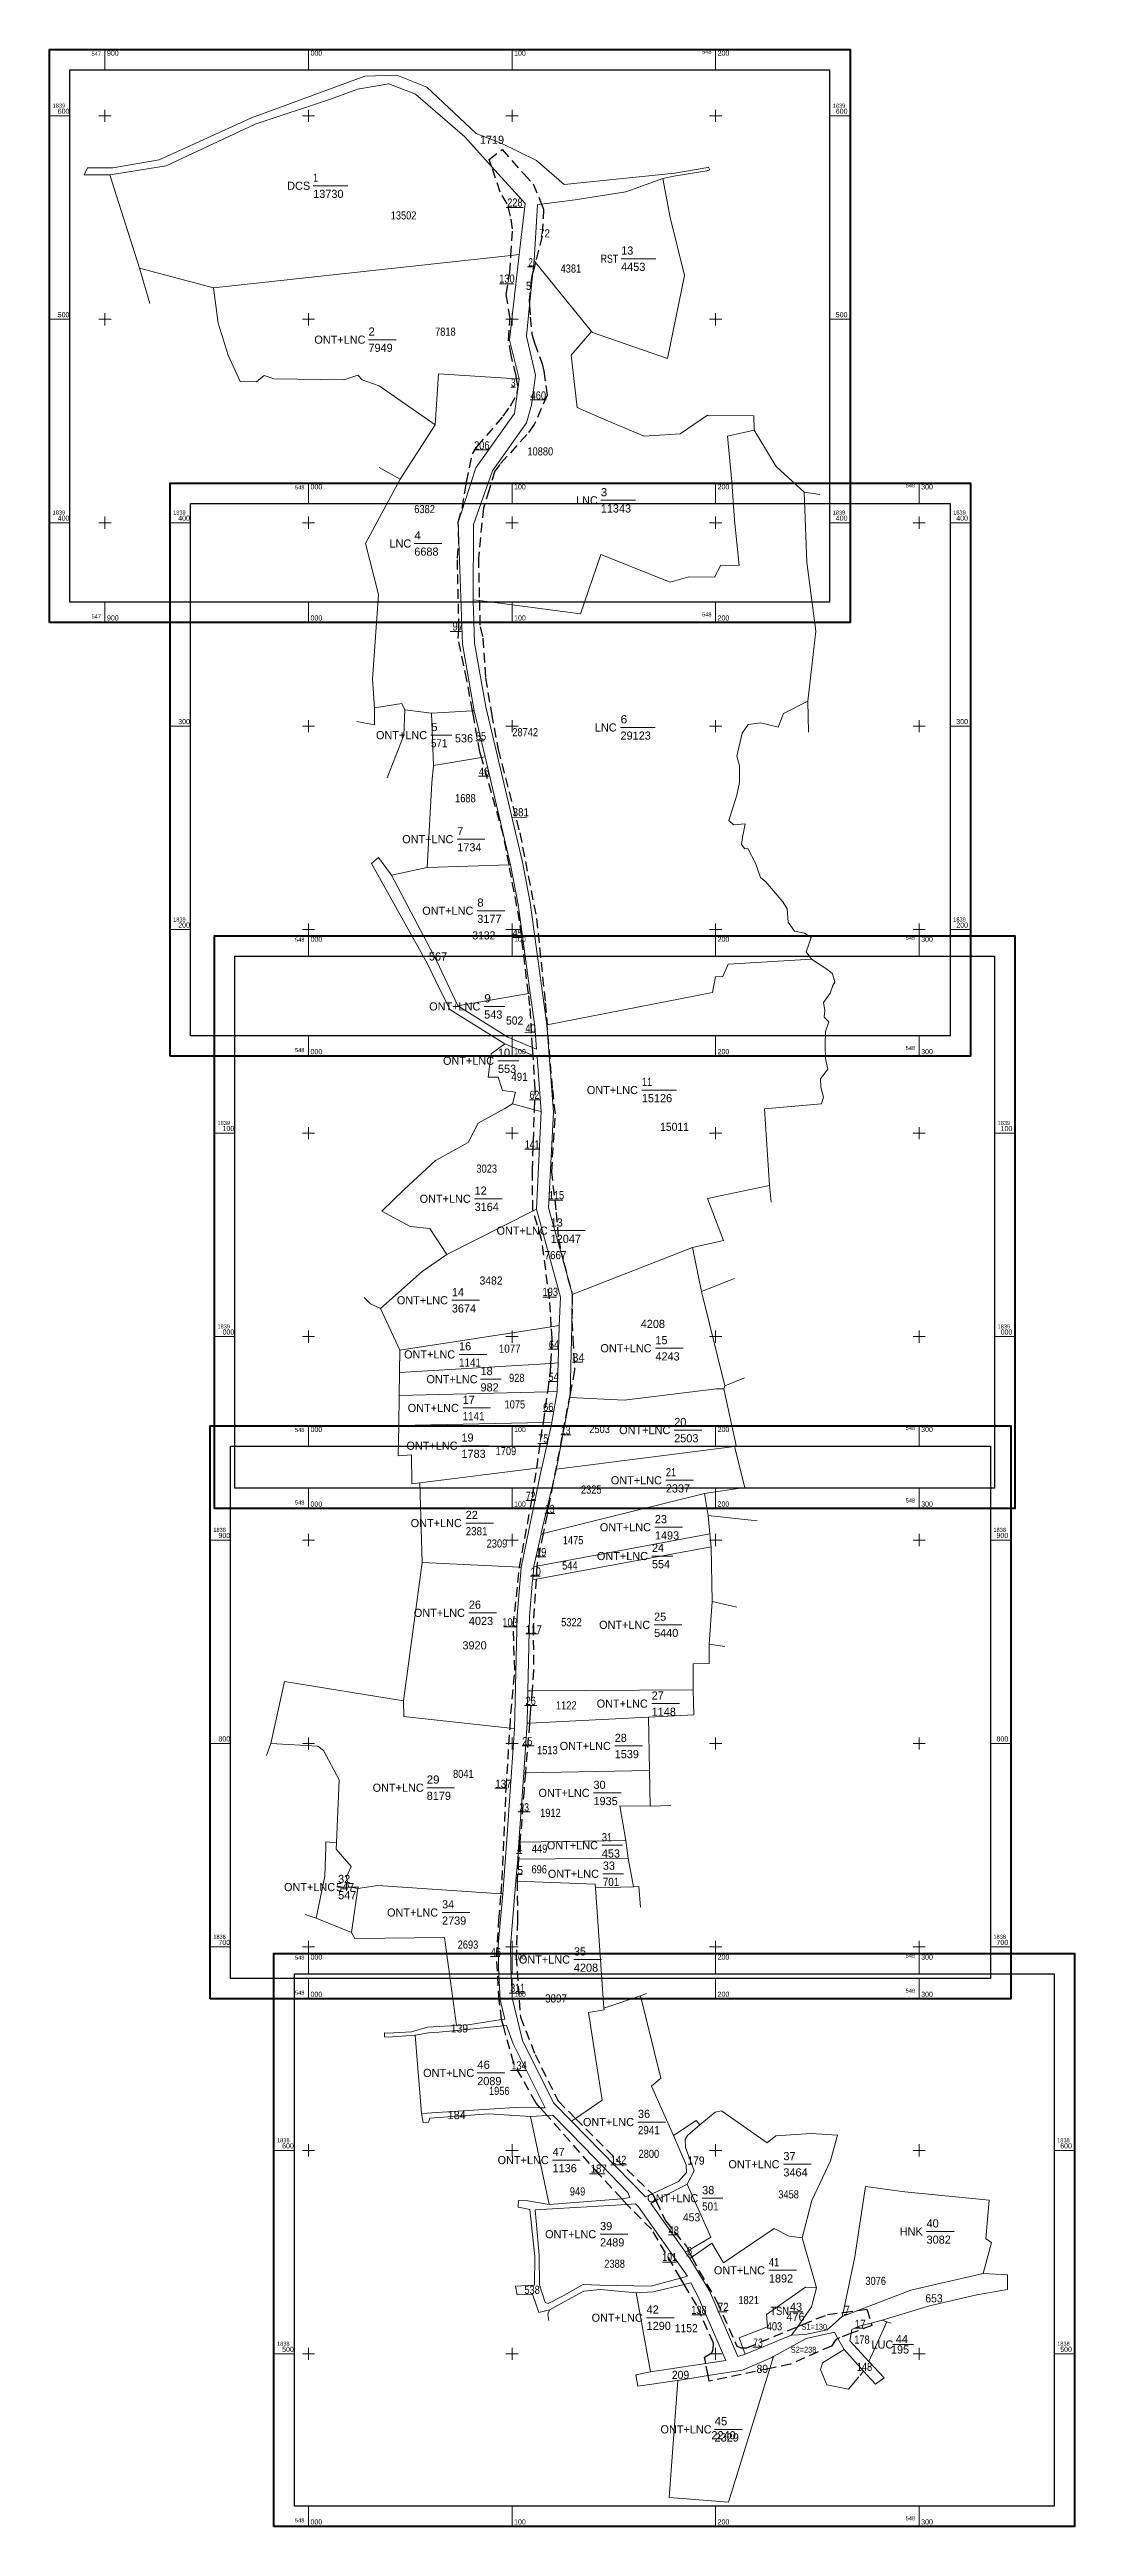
# Model space of a CAD drawing. Header units: metres. Extents: x 546939 to 549513, y 1838415 to 1840193.
# Drawn here: x 547873 to 548376, y 1838415 to 1839633 of the extents above; entities that cross this region are included whole.
import ezdxf
from ezdxf.enums import TextEntityAlignment as Align

# ---------------------------------------------------------------- set-up
doc = ezdxf.new("R2010")
doc.units = ezdxf.units.M
doc.header["$LTSCALE"] = 1.6
doc.linetypes.add('MEDIUM_DASHED', pattern=[4.5, 3, -1.5])
for name, color, linetype, lineweight in [('10', 7, 'Continuous', 13), ('13', 7, 'Continuous', 13), ('25', 7, 'Continuous', 13), ('26', 7, 'Continuous', 13), ('27', 7, 'Continuous', 13), ('28', 7, 'Continuous', 13), ('29', 7, 'Continuous', 13), ('8', 7, 'Continuous', 13)]:
    doc.layers.add(name, color=color, linetype=linetype, lineweight=lineweight)
doc.layers.add('19', color=7, linetype='Continuous')

msp = doc.modelspace()

# ---------------------------------------------------------------- texts
at = {"layer": '10'}
for p in [(547921.97, 1839507.72), (547921.97, 1839507.72), (548034.76, 1839427.2), (548034.76, 1839427.2), (548251.23, 1839413.8), (548251.23, 1839413.8), (548023.81, 1839302.28), (548023.81, 1839302.28), (548245.65, 1839297.05), (548245.65, 1839297.05), (548038.68, 1839274.54), (548038.68, 1839274.54), (548227.23, 1839066.12), (548227.23, 1839066.12), (548209.26, 1839028.62), (548209.26, 1839028.62), (548027.39, 1839019.17), (548027.39, 1839019.17), (548214.15, 1838979.74), (548214.15, 1838979.74), (548220.35, 1838909.5), (548220.35, 1838909.5), (548210.48, 1838866.96), (548210.48, 1838866.96), (548204.52, 1838847.69), (548204.52, 1838847.69), (547979.39, 1838794.17), (547979.39, 1838794.17), (548178.06, 1838769.55), (548178.06, 1838769.55), (547998.31, 1838716.01), (547998.31, 1838716.01), (548163.19, 1838719.51), (548163.19, 1838719.51), (548166.03, 1838677.12), (548166.03, 1838677.12), (548102.68, 1838572.16), (548102.68, 1838572.16), (548118.05, 1838516.38), (548118.05, 1838516.38), (548286.24, 1838515.16), (548286.24, 1838515.16), (548270.33, 1838488.64), (548270.33, 1838488.64), (548271.03, 1838489.45), (548271.03, 1838489.45)]:
    msp.add_text('D', height=0.01, dxfattribs=at).set_placement(p, align=Align.CENTER)
at = {"layer": '13'}
for s, p in [('DCS', (548000.84, 1839563.62)), ('ONT+LNC', (548027.99, 1839487.97)), ('LNC', (548142.12, 1839409.01)), ('LNC', (548050.5, 1839387.79)), ('ONT+LNC', (548058.27, 1839293.62)), ('LNC', (548151.4, 1839297.39)), ('ONT+LNC', (548071.17, 1839242.48)), ('ONT+LNC', (548081, 1839207.3)), ('ONT+LNC', (548084.42, 1839160.28)), ('ONT+LNC', (548091.18, 1839133.57)), ('ONT+LNC', (548161.87, 1839119.18)), ('ONT+LNC', (548079.71, 1839065.74)), ('ONT+LNC', (548117.51, 1839050.06)), ('ONT+LNC', (548068.52, 1839015.84)), ('ONT+LNC', (548072.06, 1838989.24)), ('ONT+LNC', (548168.54, 1838992.26)), ('ONT+LNC', (548083.05, 1838977.05)), ('ONT+LNC', (548073.85, 1838962.91)), ('ONT+LNC', (548177.76, 1838952.03)), ('ONT+LNC', (548073.23, 1838944.38)), ('ONT+LNC', (548173.65, 1838927.37)), ('ONT+LNC', (548075.32, 1838906.34)), ('ONT+LNC', (548168.26, 1838904.28)), ('ONT+LNC', (548166.82, 1838890.14)), ('ONT+LNC', (548076.87, 1838862.23)), ('ONT+LNC', (548167.87, 1838856.32)), ('ONT+LNC', (548166.69, 1838817.6)), ('ONT+LNC', (548148.53, 1838796.79)), ('ONT+LNC', (548056.62, 1838776.28)), ('ONT+LNC', (548138.11, 1838773.71)), ('ONT+LNC', (548142.22, 1838747.95)), ('ONT+LNC', (548142.71, 1838733.98)), ('ONT+LNC', (548013.09, 1838727.44)), ('ONT+LNC', (548063.7, 1838714.95)), ('ONT+LNC', (548128.48, 1838691.82)), ('ONT+LNC', (548081.43, 1838636.08)), ('ONT+LNC', (548159.95, 1838611.95)), ('ONT+LNC', (548118.02, 1838593.27)), ('ONT+LNC', (548231.41, 1838591.21)), ('ONT+LNC', (548191.49, 1838574.49)), ('ONT+LNC', (548141.36, 1838556.81)), ('HNK', (548301.75, 1838558.15)), ('ONT+LNC', (548224.29, 1838539.07)), ('ONT+LNC', (548164.21, 1838515.79)), ('LUC', (548287.33, 1838502.64)), ('ONT+LNC', (548198.05, 1838460.91))]:
    msp.add_text(s, height=4, dxfattribs=at).set_placement(p, align=Align.RIGHT)
for s, width, p in [('1', 0.8, (548002.31, 1839567.62)), ('2', 1.05, (548029.46, 1839491.97)), ('3', 1.05, (548143.59, 1839413.01)), ('4', 1.1, (548051.97, 1839391.79)), ('571', 0.9, (548060.18, 1839289.62)), ('5', 1.1, (548060.18, 1839297.62)), ('6', 1.1, (548153.31, 1839301.39)), ('8', 1.05, (548082.91, 1839211.3)), ('9', 1.1, (548086.33, 1839164.28)), ('11', 0.85, (548163.78, 1839123.18)), ('1141', 0.9, (548073.97, 1838985.24)), ('1141', 0.9, (548075.76, 1838958.91)), ('21', 0.85, (548175.56, 1838931.37)), ('2381', 0.9, (548077.23, 1838902.34)), ('29', 1.05, (548058.09, 1838780.28)), ('31', 0.85, (548144.13, 1838751.95)), ('701', 0.9, (548144.62, 1838729.98)), ('46', 1.05, (548082.9, 1838640.08)), ('2941', 0.9, (548161.86, 1838607.95)), ('501', 0.9, (548193.4, 1838570.49)), ('41', 0.85, (548226.2, 1838543.07)), ('45', 1.05, (548199.52, 1838464.91))]:
    msp.add_text(s, height=4, dxfattribs=dict(at, width=width)).set_placement(p)
for s, p in [('13730', (548002.31, 1839559.62)), ('4453', (548153.6, 1839523.78)), ('13', (548153.6, 1839531.78)), ('7949', (548029.46, 1839483.97)), ('11343', (548143.59, 1839405.01)), ('6688', (548051.97, 1839383.79)), ('29123', (548153.31, 1839293.39)), ('7', (548073.08, 1839246.48)), ('1734', (548073.08, 1839238.48)), ('3177', (548082.91, 1839203.3)), ('543', (548086.33, 1839156.28)), ('10', (548093.09, 1839137.57)), ('553', (548093.09, 1839129.57)), ('15126', (548163.78, 1839115.18)), ('3164', (548081.62, 1839061.74)), ('12', (548081.62, 1839069.74)), ('13', (548118.98, 1839054.06)), ('12047', (548118.98, 1839046.06)), ('3674', (548070.43, 1839011.84)), ('14', (548070.43, 1839019.84)), ('16', (548073.97, 1838993.24)), ('4243', (548170.45, 1838988.26)), ('15', (548170.45, 1838996.26)), ('982', (548084.52, 1838973.05)), ('18', (548084.52, 1838981.05)), ('17', (548075.76, 1838966.91)), ('20', (548179.67, 1838956.03)), ('19', (548075.14, 1838948.38)), ('1783', (548075.14, 1838940.38)), ('2503', (548179.67, 1838948.03)), ('2337', (548175.56, 1838923.37)), ('22', (548077.23, 1838910.34)), ('23', (548170.17, 1838908.28)), ('1493', (548170.17, 1838900.28)), ('24', (548168.73, 1838894.14)), ('554', (548168.73, 1838886.14)), ('26', (548078.78, 1838866.23)), ('4023', (548078.78, 1838858.23)), ('5440', (548169.78, 1838852.32)), ('25', (548169.78, 1838860.32)), ('27', (548168.6, 1838821.6)), ('1148', (548168.6, 1838813.6)), ('28', (548150.44, 1838800.79)), ('1539', (548150.44, 1838792.79)), ('8179', (548058.09, 1838772.28)), ('30', (548140.02, 1838777.71)), ('1935', (548140.02, 1838769.71)), ('453', (548144.13, 1838743.95)), ('32', (548014.56, 1838731.44)), ('33', (548144.62, 1838737.98)), ('547', (548014.56, 1838723.44)), ('34', (548065.61, 1838718.95)), ('2739', (548065.61, 1838710.95)), ('35', (548130.39, 1838695.82)), ('4208', (548130.39, 1838687.82)), ('2089', (548082.9, 1838632.08)), ('36', (548161.86, 1838615.95)), ('47', (548119.93, 1838597.27)), ('1136', (548119.93, 1838589.27)), ('37', (548233.32, 1838595.21)), ('3464', (548233.32, 1838587.21)), ('38', (548193.4, 1838578.49)), ('39', (548143.27, 1838560.81)), ('40', (548303.66, 1838562.15)), ('2489', (548143.27, 1838552.81)), ('3082', (548303.66, 1838554.15)), ('1892', (548226.2, 1838535.07)), ('42', (548166.12, 1838519.79)), ('1290', (548166.12, 1838511.79)), ('476', (548234.81, 1838516.22)), ('43', (548236.56, 1838521.17)), ('195', (548286.15, 1838500.17)), ('44', (548288.55, 1838505.33)), ('2329', (548199.52, 1838456.91))]:
    msp.add_text(s, height=4, dxfattribs=at).set_placement(p)
for s, width, p in [('RST', 0.8, (548152.13, 1839527.78)), ('TSN', 0.85, (548236.04, 1838519.13))]:
    msp.add_text(s, height=4, dxfattribs=dict(at, width=width)).set_placement(p, align=Align.RIGHT)
at = {"layer": '19'}
for s, p in [('1719', (548084.18, 1839586.23)), ('536', (548071.92, 1839292.03)), ('567', (548059.16, 1839184.82)), ('4208', (548163.25, 1839004.23)), ('34', (548129.65, 1838987.75)), ('3920', (548075.63, 1838846.25)), ('547', (548013.56, 1838727.44)), ('184', (548068.34, 1838615.39)), ('2240', (548197.96, 1838458.03))]:
    msp.add_text(s, height=4, dxfattribs=at).set_placement(p)
for s, height, width, p in [('13502', 4, 0.85, (548040.39, 1839549.05)), ('228', 4, 0.85, (548097.6, 1839555.39)), ('72', 4, 0.9, (548113.25, 1839540.23)), ('2', 4, 0.75, (548108.01, 1839526.03)), ('4381', 4, 0.85, (548123.85, 1839522.93)), ('130', 4, 0.85, (548093.69, 1839517.99)), ('5', 4, 0.85, (548106.88, 1839514.41)), ('7818', 4, 0.85, (548062.18, 1839491.91)), ('3', 4, 0.75, (548099.53, 1839466.91)), ('460', 4, 0.85, (548109.12, 1839460.57)), ('206', 4, 0.85, (548081.35, 1839436.01)), ('10880', 4, 0.85, (548107.56, 1839433.07)), ('6382', 4, 0.85, (548051.97, 1839404.7)), ('97', 4, 0.9, (548070.69, 1839347.08)), ('35', 4, 0.85, (548082.22, 1839293.18)), ('28742', 4, 0.85, (548100.12, 1839295.06)), ('46', 4, 0.85, (548083.71, 1839275.68)), ('1688', 4, 0.85, (548072.03, 1839262.62)), ('381', 4, 0.9, (548100.28, 1839255.69)), ('3132', 4, 0.95, (548080.48, 1839195.18)), ('45', 4, 0.85, (548100.27, 1839196.31)), ('502', 4, 0.95, (548097.04, 1839153.33)), ('40', 4, 0.85, (548106.53, 1839149.48)), ('491', 4, 0.9, (548099.64, 1839125.69)), ('62', 4, 0.8, (548108.62, 1839116.81)), ('15011', 4, 0.95, (548172.75, 1839101.1)), ('141', 4, 0.8, (548106.34, 1839092.45)), ('3023', 4, 0.85, (548082.5, 1839080.56)), ('115', 4, 0.85, (548118.01, 1839067.5)), ('7667', 4, 0.9, (548116, 1839038.04)), ('3482', 4, 0.95, (548084.04, 1839025.54)), ('193', 4, 0.85, (548115.01, 1839020.02)), ('1077', 4, 0.9, (548093.5, 1838992.06)), ('64', 4, 0.85, (548118.08, 1838994.1)), ('928', 4, 0.85, (548098.53, 1838977.72)), ('54', 4, 0.85, (548117.9, 1838978.23)), ('1075', 4, 0.85, (548096.32, 1838964.67)), ('66', 4, 0.85, (548115.3, 1838963.41)), ('13', 4, 0.8, (548123.93, 1838951.94)), ('2503', 4, 0.85, (548137.96, 1838952.55)), ('1709', 4, 0.85, (548091.95, 1838941.73)), ('75', 4, 0.85, (548112.8, 1838947.95)), ('72', 4, 0.8, (548106.78, 1838919.73)), ('13', 4, 0.8, (548116.14, 1838913.29)), ('2325', 4, 0.85, (548133.87, 1838922.81)), ('2309', 4, 0.85, (548087.53, 1838896.31)), ('19', 4, 0.85, (548111.79, 1838892.08)), ('1475', 4, 0.85, (548124.94, 1838897.91)), ('10', 4, 0.85, (548109.12, 1838882.54)), ('544', 4, 0.85, (548124.6, 1838885.49)), ('103', 4, 0.85, (548095.24, 1838857.55)), ('117', 4, 0.9, (548106.64, 1838854.06)), ('5322', 4, 0.85, (548124.15, 1838857.62)), ('26', 4, 0.85, (548106.63, 1838818.98)), ('1122', 4, 0.85, (548121.6, 1838816.76)), ('25', 4, 0.85, (548104.98, 1838799.11)), ('1513', 4, 0.85, (548112.3, 1838794.73)), ('8041', 4, 0.85, (548071.01, 1838783.06)), ('137', 4, 0.9, (548091.74, 1838778.19)), ('23', 4, 0.8, (548103.57, 1838766.66)), ('1912', 4, 0.85, (548113.81, 1838763.92)), ('4', 4, 0.85, (548102.46, 1838746.18)), ('449', 4, 0.85, (548109.74, 1838746.32)), ('5', 4, 0.95, (548102.59, 1838735.78)), ('696', 4, 0.85, (548109.56, 1838736.16)), ('2693', 4, 0.85, (548073.3, 1838699.18)), ('46', 4, 0.85, (548089.54, 1838695.51)), ('311', 4, 0.8, (548099.17, 1838677.89)), ('3897', 4, 0.9, (548116.26, 1838672.71)), ('139', 4, 0.95, (548069.92, 1838657.99)), ('134', 4, 0.85, (548099.61, 1838639.79)), ('1956', 4, 0.85, (548088.66, 1838627.26)), ('2800', 4, 0.85, (548162.16, 1838596.35)), ('187', 4, 0.9, (548138.55, 1838589.08)), ('142', 4, 0.85, (548148.53, 1838593.39)), ('179', 4, 0.95, (548186.14, 1838593.04)), ('949', 4, 0.85, (548128.39, 1838577.86)), ('3458', 4, 0.85, (548230.8, 1838576.41)), ('453', 4, 0.95, (548183.96, 1838565.14)), ('48', 4, 0.85, (548176.9, 1838558.7)), ('6', 4, 0.85, (548185.97, 1838548.58)), ('2388', 4, 0.85, (548145.34, 1838542.32)), ('101', 4, 0.8, (548173.81, 1838545.63)), ('538', 4, 0.85, (548106.07, 1838529.48)), ('1821', 4, 0.85, (548211.2, 1838524.46)), ('3076', 4, 0.85, (548273.6, 1838533.86)), ('653', 4, 0.95, (548303.08, 1838525.31)), ('1152', 4, 0.95, (548179.93, 1838510.62)), ('138', 4, 0.85, (548188.01, 1838519.59)), ('72', 4, 0.9, (548201.12, 1838521.1)), ('403', 4, 0.85, (548225.13, 1838511.57)), ('S1=130', 2.916, 0.85, (548242.25, 1838511.86)), ('7', 4, 0.9, (548263.33, 1838519.63)), ('17', 4, 0.9, (548268.41, 1838512.79)), ('73', 4, 0.8, (548218.43, 1838503.54)), ('S2=238', 2.916, 0.85, (548236.95, 1838500.59)), ('178', 4, 0.85, (548268.11, 1838505.04)), ('209', 4, 0.95, (548178.55, 1838487.69)), ('89', 4, 0.95, (548220.14, 1838490.65)), ('148', 4, 0.85, (548269.34, 1838491.67))]:
    msp.add_text(s, height=height, dxfattribs=dict(at, width=width)).set_placement(p)
at = {"layer": '25', "width": 0.95}
for s, p in [('547', (547898, 1839629.54)), ('548', (548198, 1839630.54)), ('547', (547898, 1839352.95)), ('548', (548198, 1839353.95))]:
    msp.add_text(s, height=2, dxfattribs=at).set_placement(p, align=Align.RIGHT)
for s, height, p in [('900', 2.5, (547901, 1839629.54)), ('000', 2.5, (548001, 1839629.54)), ('100', 2.5, (548101, 1839629.54)), ('200', 2.5, (548201, 1839629.54)), ('1839', 2, (547874.28, 1839604)), ('600', 2.5, (547876.78, 1839601)), ('1839', 2, (548257.55, 1839604)), ('600', 2.5, (548259.05, 1839601)), ('500', 2.5, (547876.78, 1839501)), ('500', 2.5, (548259.05, 1839501)), ('1839', 2, (547874.28, 1839404)), ('400', 2.5, (547876.78, 1839401)), ('1839', 2, (548257.55, 1839404)), ('400', 2.5, (548259.05, 1839401)), ('900', 2.5, (547901, 1839351.95)), ('000', 2.5, (548001, 1839351.95)), ('100', 2.5, (548101, 1839351.95)), ('200', 2.5, (548201, 1839351.95))]:
    msp.add_text(s, height=height, dxfattribs=at).set_placement(p)
at = {"layer": '26', "width": 0.95}
for p in [(547998, 1839416.39), (548298, 1839417.39), (547998, 1839139.8), (548298, 1839140.8)]:
    msp.add_text('548', height=2, dxfattribs=at).set_placement(p, align=Align.RIGHT)
for s, height, p in [('000', 2.5, (548001, 1839416.39)), ('100', 2.5, (548101, 1839416.39)), ('200', 2.5, (548201, 1839416.39)), ('300', 2.5, (548301, 1839416.39)), ('1839', 2, (547933.5, 1839404)), ('400', 2.5, (547936, 1839401)), ('1839', 2, (548316.77, 1839404)), ('400', 2.5, (548318.27, 1839401)), ('300', 2.5, (547936, 1839301)), ('300', 2.5, (548318.27, 1839301)), ('1839', 2, (547933.5, 1839204)), ('200', 2.5, (547936, 1839201)), ('1839', 2, (548316.77, 1839204)), ('200', 2.5, (548318.27, 1839201)), ('000', 2.5, (548001, 1839138.8)), ('100', 2.5, (548101, 1839138.8)), ('200', 2.5, (548201, 1839138.8)), ('300', 2.5, (548301, 1839138.8))]:
    msp.add_text(s, height=height, dxfattribs=at).set_placement(p)
at = {"layer": '27', "width": 0.95}
for p in [(547998, 1839194.04), (548298, 1839195.04), (547998, 1838917.45), (548298, 1838918.45)]:
    msp.add_text('548', height=2, dxfattribs=at).set_placement(p, align=Align.RIGHT)
for s, height, p in [('000', 2.5, (548001, 1839194.04)), ('100', 2.5, (548101, 1839194.04)), ('200', 2.5, (548201, 1839194.04)), ('300', 2.5, (548301, 1839194.04)), ('1839', 2, (547955.28, 1839104)), ('100', 2.5, (547957.78, 1839101)), ('1839', 2, (548338.55, 1839104)), ('100', 2.5, (548340.05, 1839101)), ('1839', 2, (547955.28, 1839004)), ('000', 2.5, (547957.78, 1839001)), ('1839', 2, (548338.55, 1839004)), ('000', 2.5, (548340.05, 1839001)), ('000', 2.5, (548001, 1838916.45)), ('100', 2.5, (548101, 1838916.45)), ('200', 2.5, (548201, 1838916.45)), ('300', 2.5, (548301, 1838916.45))]:
    msp.add_text(s, height=height, dxfattribs=at).set_placement(p)
at = {"layer": '28', "width": 0.95}
for p in [(547998, 1838953.1), (548298, 1838954.1), (547998, 1838676.51), (548298, 1838677.51)]:
    msp.add_text('548', height=2, dxfattribs=at).set_placement(p, align=Align.RIGHT)
for s, height, p in [('000', 2.5, (548001, 1838953.1)), ('100', 2.5, (548101, 1838953.1)), ('200', 2.5, (548201, 1838953.1)), ('300', 2.5, (548301, 1838953.1)), ('1838', 2, (547953.24, 1838904)), ('1838', 2, (548336.51, 1838904)), ('900', 2.5, (547955.74, 1838901)), ('900', 2.5, (548338.01, 1838901)), ('800', 2.5, (547955.74, 1838801)), ('800', 2.5, (548338.01, 1838801)), ('1838', 2, (547953.24, 1838704)), ('700', 2.5, (547955.74, 1838701)), ('1838', 2, (548336.51, 1838704)), ('700', 2.5, (548338.01, 1838701)), ('000', 2.5, (548001, 1838675.51)), ('100', 2.5, (548101, 1838675.51)), ('200', 2.5, (548201, 1838675.51)), ('300', 2.5, (548301, 1838675.51))]:
    msp.add_text(s, height=height, dxfattribs=at).set_placement(p)
at = {"layer": '29', "width": 0.95}
for p in [(547998, 1838693.77), (548298, 1838694.77), (547998, 1838417.18), (548298, 1838418.18)]:
    msp.add_text('548', height=2, dxfattribs=at).set_placement(p, align=Align.RIGHT)
for s, height, p in [('000', 2.5, (548001, 1838693.77)), ('100', 2.5, (548101, 1838693.77)), ('200', 2.5, (548201, 1838693.77)), ('300', 2.5, (548301, 1838693.77)), ('1838', 2, (547984.54, 1838604)), ('600', 2.5, (547987.04, 1838601)), ('1838', 2, (548367.81, 1838604)), ('600', 2.5, (548369.31, 1838601)), ('1838', 2, (547984.54, 1838504)), ('500', 2.5, (547987.04, 1838501)), ('1838', 2, (548367.81, 1838504)), ('500', 2.5, (548369.31, 1838501)), ('000', 2.5, (548001, 1838416.18)), ('100', 2.5, (548101, 1838416.18)), ('200', 2.5, (548201, 1838416.18)), ('300', 2.5, (548301, 1838416.18))]:
    msp.add_text(s, height=height, dxfattribs=at).set_placement(p)

# ---------------------------------------------------------------- linework, layer by layer
at = {"layer": '10'}
for p, q in [((547926.55, 1839578.29), (547971.94, 1839599.01)), ((547889.72, 1839570.93), (547891.39, 1839574.43)), ((548197.2, 1839573.5), (548196.5, 1839574.81)), ((547902.43, 1839570.93), (547889.72, 1839570.93)), ((547917, 1839525.19), (547902.43, 1839570.93)), ((547902.43, 1839570.93), (547902.59, 1839570.93)), ((548179.49, 1839570.33), (548174.1, 1839569.15)), ((547917, 1839525.19), (547921.97, 1839507.72)), ((547953.27, 1839515.52), (547917, 1839525.19)), ((548103.56, 1839470.7), (548102.16, 1839470.79)), ((548062.28, 1839448.12), (548045.06, 1839421.37)), ((548045.06, 1839421.37), (548034.75, 1839427.2)), ((548243.58, 1839415.03), (548251.23, 1839413.8)), ((548032.49, 1839308.98), (548032.35, 1839300.74)), ((548060.4, 1839306.42), (548047.36, 1839308.07)), ((548245.64, 1839297.05), (548245.39, 1839312.29)), ((548023.81, 1839302.28), (548032.35, 1839300.74)), ((548034.35, 1839235.43), (548040.78, 1839226.79)), ((548063.11, 1839184.44), (548040.78, 1839226.79)), ((548063.11, 1839184.44), (548066.8, 1839176.56)), ((548062.6, 1839174.75), (548058.5, 1839183.2)), ((548073.39, 1839162.52), (548066.8, 1839176.56)), ((548112.06, 1839141.19), (548110.09, 1839142.02)), ((548227.23, 1839066.12), (548226.55, 1839074.19)), ((548035.99, 1839061.71), (548050.02, 1839054.03)), ((548129.62, 1839020.72), (548188.61, 1839043.7)), ((548209.25, 1839028.62), (548193.08, 1839022.18)), ((548035.4, 1839013.74), (548044.9, 1838993.26)), ((548123.21, 1839005.19), (548123.22, 1839005.38)), ((548204.61, 1838975.79), (548214.14, 1838979.74)), ((548128.45, 1838970.02), (548121.86, 1838935.12)), ((548204.61, 1838975.79), (548204.01, 1838974.31)), ((548044.31, 1838956.28), (548044.08, 1838941.39)), ((548209.29, 1838945.94), (548121.78, 1838934.8)), ((548055.8, 1838889.02), (548054.68, 1838928.07)), ((548196.38, 1838911.98), (548194.48, 1838922.89)), ((548196.38, 1838911.98), (548220.35, 1838909.5)), ((548055.8, 1838889.02), (548046.68, 1838821.01)), ((548198.3, 1838869.84), (548210.48, 1838866.96)), ((548204.51, 1838847.69), (548196.88, 1838848.84)), ((548107.38, 1838809.99), (548107.39, 1838810.11)), ((547979.38, 1838794.17), (547981.54, 1838799.97)), ((548167.58, 1838786.71), (548167.92, 1838769.14)), ((548178.05, 1838769.55), (548167.92, 1838769.14)), ((548157.01, 1838743.64), (548159.62, 1838729.53)), ((548024.31, 1838728.73), (548021.1, 1838707.16)), ((548095.43, 1838726.12), (548094.59, 1838726.18)), ((548159.62, 1838729.53), (548140.97, 1838728.99)), ((548140.97, 1838728.99), (548145.02, 1838669.87)), ((548003.84, 1838714.13), (547998.31, 1838716.01)), ((548021.1, 1838707.16), (548003.84, 1838714.13)), ((548166.02, 1838677.12), (548163.1, 1838675.91)), ((548037.32, 1838657.82), (548037.42, 1838655.91)), ((548055.52, 1838618.2), (548052.44, 1838656.72)), ((548055.52, 1838618.2), (548056.36, 1838613.77)), ((548056.36, 1838613.77), (548059.01, 1838613.91)), ((548117.22, 1838617.14), (548109.14, 1838616.74)), ((548109.14, 1838616.74), (548118.31, 1838573.5)), ((548129.18, 1838614.34), (548131.21, 1838615.73)), ((548179.37, 1838607.35), (548190.41, 1838614.77)), ((548190.41, 1838614.77), (548192.28, 1838612.52)), ((548256.46, 1838594.86), (548259.89, 1838607.43)), ((548103.17, 1838575.37), (548102.94, 1838572.16)), ((548160.7, 1838573.68), (548156.44, 1838573.43)), ((548185.15, 1838549.98), (548186.66, 1838550.87)), ((548249.59, 1838532.49), (548242.47, 1838557.08)), ((548187.4, 1838546.81), (548187.36, 1838546.87)), ((548187.4, 1838546.81), (548188.41, 1838547.52)), ((548102.5, 1838529.02), (548101.66, 1838533.34)), ((548168.08, 1838491.1), (548161.04, 1838529.96)), ((548262.27, 1838518.45), (548262.67, 1838520.37)), ((548284.08, 1838515.82), (548286.24, 1838515.16)), ((548237.31, 1838509.15), (548214.58, 1838499.85)), ((548263.1, 1838502.18), (548272.75, 1838491.51)), ((548160.84, 1838489.76), (548168.08, 1838491.1)), ((548168.08, 1838491.1), (548195.14, 1838495.22)), ((548227.61, 1838498.19), (548228.44, 1838498.65)), ((548272.75, 1838491.51), (548271.02, 1838489.45)), ((548272.75, 1838491.51), (548278.58, 1838485.06)), ((548160.84, 1838489.76), (548161.79, 1838484.17)), ((548161.79, 1838484.17), (548181.2, 1838486.93))]:
    msp.add_line(p, q, dxfattribs=at)
at = {"layer": '10', "linetype": 'MEDIUM_DASHED', "lineweight": 25}
for p, q in [((548083.47, 1839382.62), (548083.96, 1839361.7)), ((548103.89, 1838751.45), (548103.25, 1838743.19))]:
    msp.add_line(p, q, dxfattribs=at)
at = {"layer": '10'}
for points in [[(547902.59, 1839570.93), (547930.13, 1839575.41), (547973.8, 1839595.89), (548011.36, 1839608.42), (548024.09, 1839613.08), (548039.43, 1839615.73), (548052.64, 1839610.62), (548076.81, 1839589.68), (548089.98, 1839575.08), (548106.43, 1839556.85)], [(547971.94, 1839599.01), (548027.64, 1839619.55), (548043.45, 1839619.97)], [(548043.45, 1839619.97), (548058.21, 1839614.07), (548082.36, 1839591.28), (548094.62, 1839586.54), (548112.08, 1839578.04), (548125.68, 1839566.27), (548180.03, 1839571.85), (548196.13, 1839574.57), (548196.5, 1839574.81)], [(547926.55, 1839578.29), (547903.88, 1839574.43), (547891.39, 1839574.43)], [(548179.49, 1839570.33), (548195.78, 1839572.96), (548197.2, 1839573.5)], [(548174.1, 1839569.15), (548155.97, 1839562.59), (548131.03, 1839558.68), (548114.54, 1839556.49)], [(548139.04, 1839493.95), (548139.46, 1839493.44), (548176.38, 1839480.72), (548184.7, 1839521.59), (548177.61, 1839549.97), (548174.1, 1839569.15)], [(548103.56, 1839470.7), (548098.67, 1839489.68), (548103.54, 1839531.83), (548106.43, 1839556.85)], [(548110.83, 1839528.81), (548112.54, 1839556.23), (548114.54, 1839556.49)], [(548103.54, 1839531.83), (548099.41, 1839531.38), (547953.27, 1839515.52)], [(548110.83, 1839528.81), (548110.24, 1839522.98), (548108.62, 1839506.98)], [(548110.83, 1839528.81), (548111.5, 1839527.98), (548139.04, 1839493.95)], [(547953.27, 1839515.52), (547955.66, 1839498.12), (547960.61, 1839482.4), (547966.35, 1839469.46)], [(548108.62, 1839506.98), (548107.06, 1839491.63), (548111.47, 1839472.54), (548109.51, 1839457.86), (548107.06, 1839449.05), (548090.44, 1839425.56), (548081.14, 1839399.13), (548080.88, 1839362.1)], [(548139.04, 1839493.95), (548129.13, 1839482.42), (548132.04, 1839456.67), (548143.06, 1839451.78), (548164.86, 1839442.47), (548182.58, 1839443.68), (548196.1, 1839452.88)], [(547966.35, 1839469.46), (547974.41, 1839469.27), (547978.16, 1839472.38), (547982.98, 1839470.7), (548017.32, 1839470.18), (548024.24, 1839472.54), (548026.29, 1839470.17), (548034.77, 1839467.29), (548062.28, 1839448.12)], [(548102.16, 1839470.79), (548063.84, 1839473.18), (548062.28, 1839448.12)], [(548075.31, 1839405.72), (548082.2, 1839426.95), (548101.24, 1839453.64), (548102.55, 1839463.27), (548103.03, 1839466.78), (548103.56, 1839470.7)], [(548218.97, 1839445.5), (548218.78, 1839452.58), (548196.1, 1839452.88)], [(548218.97, 1839445.5), (548205.91, 1839442.49), (548207.99, 1839420.14), (548209.22, 1839401.32), (548211.64, 1839378.93), (548202.54, 1839379.1), (548199.47, 1839373.26), (548186.78, 1839373.36), (548177.65, 1839370.74), (548143.59, 1839384.42), (548133.68, 1839355.19), (548083.96, 1839361.7), (548080.88, 1839362.1)], [(548218.97, 1839445.5), (548229.83, 1839427.68), (548243.58, 1839415.03)], [(548045.06, 1839421.37), (548028.02, 1839389.83), (548034.33, 1839364.67), (548031.45, 1839323.05), (548032.49, 1839308.98)], [(548073.9, 1839390.7), (548073.57, 1839400.34), (548075.31, 1839405.72)], [(548243.58, 1839415.03), (548244.89, 1839380.64), (548249.32, 1839346.78), (548245.39, 1839312.29)], [(548081.47, 1839307.52), (548075.63, 1839340.25), (548073.9, 1839390.7)], [(548117.15, 1839153.28), (548108.95, 1839213.29), (548105.17, 1839233.18), (548087.17, 1839309.52), (548081.61, 1839340.88), (548080.89, 1839361.94), (548080.88, 1839362.1)], [(548047.36, 1839308.07), (548045.81, 1839311.17), (548032.49, 1839308.98)], [(548038.67, 1839274.54), (548046.83, 1839295.62), (548047.36, 1839308.07)], [(548061.37, 1839280.6), (548060.4, 1839306.42), (548080.57, 1839307.47), (548081.47, 1839307.52)], [(548108.97, 1839168.81), (548103.03, 1839212.33), (548099.32, 1839231.88), (548086.79, 1839284.99), (548081.47, 1839307.5), (548081.47, 1839307.52)], [(548213.27, 1839245.24), (548214.46, 1839251.99), (548208.76, 1839251.5), (548206.57, 1839253.69), (548210.47, 1839266.03), (548211.76, 1839272.29), (548211.67, 1839280.48), (548210.37, 1839285.2), (548213.13, 1839296.49), (548216.01, 1839300.81), (548222.28, 1839301.72), (548230.67, 1839299.55), (548233.36, 1839306.26), (548245.39, 1839312.29)], [(548058.26, 1839230.51), (548060.64, 1839272.08), (548061.37, 1839280.6), (548084.94, 1839284.67), (548086.79, 1839284.99)], [(548213.27, 1839245.24), (548212.67, 1839241.82), (548214.34, 1839239.77), (548215.89, 1839239.94), (548219.59, 1839232.69), (548222.15, 1839225.63), (548224.61, 1839223.44), (548233.03, 1839213.62), (548235.16, 1839210.27), (548235.65, 1839203.65), (548238.83, 1839199.22), (548243.67, 1839198.32), (548247.01, 1839196.19), (548244.55, 1839189.09), (548247.06, 1839185.49)], [(548034.35, 1839235.43), (548030.94, 1839232.51), (548058.5, 1839183.2)], [(548099.32, 1839231.88), (548098.53, 1839231.85), (548058.26, 1839230.51), (548040.78, 1839226.79)], [(548247.06, 1839185.49), (548206.17, 1839183.11), (548203.5, 1839177.05), (548199.92, 1839176.8), (548198.46, 1839169.17), (548117.24, 1839153.3), (548117.15, 1839153.28)], [(548247.06, 1839185.49), (548255.21, 1839180.29), (548257.4, 1839178.24), (548258.57, 1839174.38), (548258.57, 1839174.23), (548257.65, 1839172.62), (548256.35, 1839168.86), (548252.95, 1839164.17), (548253.62, 1839160.5), (548253.37, 1839157.05), (548255.69, 1839154.67), (548254.05, 1839149.96), (548253.89, 1839143.3), (548254.06, 1839136.69), (548255.16, 1839131.36), (548251.54, 1839126.64), (548251.76, 1839122.52), (548253.1, 1839117.64), (548252.07, 1839114.47)], [(548096.52, 1839143.92), (548069.37, 1839160.79), (548062.6, 1839174.75)], [(548073.39, 1839162.52), (548108.05, 1839168.65), (548108.97, 1839168.81)], [(548110.09, 1839142.02), (548097.94, 1839147.12), (548073.39, 1839162.52)], [(548112.06, 1839141.19), (548111.18, 1839152.63), (548108.97, 1839168.81)], [(548117.15, 1839153.28), (548120.42, 1839110.28), (548117.9, 1839063.3), (548125.42, 1839036.17), (548129.62, 1839020.99)], [(548100.19, 1839114.35), (548101.66, 1839120.19), (548095.33, 1839120.88), (548093.2, 1839127.44), (548088.27, 1839127.57), (548089.81, 1839138.98), (548096.52, 1839143.92)], [(548112.35, 1839137.38), (548110.33, 1839138.22), (548096.52, 1839143.92)], [(548123.22, 1839005.38), (548123.78, 1839019.38), (548112.08, 1839062.7), (548114.37, 1839110.58), (548112.35, 1839137.38)], [(548100.19, 1839114.35), (548096.48, 1839112.07), (548083.42, 1839104.88), (548078.46, 1839095.35), (548062.33, 1839086.62)], [(548100.19, 1839114.35), (548111.03, 1839111.47), (548114.37, 1839110.58)], [(548226.55, 1839074.19), (548224, 1839112), (548252.07, 1839114.47)], [(548035.99, 1839061.71), (548046.96, 1839072.3), (548062.33, 1839086.62)], [(548067.91, 1839040.38), (548110.36, 1839061.83), (548112.08, 1839062.7)], [(548188.61, 1839043.7), (548203.87, 1839047.19), (548195.98, 1839067.84), (548226.55, 1839074.19)], [(548050.02, 1839054.03), (548059.54, 1839053.11), (548067.91, 1839040.38)], [(548067.91, 1839040.38), (548055.87, 1839032.03), (548035.4, 1839013.74)], [(548188.61, 1839043.7), (548193.08, 1839022.18), (548204.61, 1838975.79)], [(548035.4, 1839013.74), (548030.45, 1839016.17), (548027.38, 1839019.17)], [(548128.45, 1838970.02), (548128.5, 1838971.88), (548129.34, 1839005.48), (548129.38, 1839007.62), (548129.62, 1839020.72), (548129.62, 1839020.99)], [(548044.72, 1838982.31), (548044.9, 1838993.26), (548119.29, 1839004.77), (548123.22, 1839005.38)], [(548114.52, 1838935.24), (548114.6, 1838935.57), (548119.56, 1838957.68), (548119.59, 1838957.89), (548122.18, 1838972.88), (548122.18, 1838973.02), (548122.63, 1838986.95), (548122.63, 1838987.04), (548123.21, 1839005.19)], [(548044.72, 1838982.31), (548044.54, 1838971.06), (548044.31, 1838956.28)], [(548044.72, 1838982.31), (548119.14, 1838986.83), (548122.63, 1838987.04)], [(548122.18, 1838973.02), (548117.59, 1838972.9), (548044.54, 1838971.06)], [(548204.01, 1838974.31), (548200.49, 1838974.24), (548155.01, 1838968.77), (548128.45, 1838970.02)], [(548204.01, 1838974.31), (548210.1, 1838946.49), (548209.29, 1838945.94)], [(548044.31, 1838956.28), (548115.39, 1838957.8), (548119.59, 1838957.89)], [(548044.08, 1838941.39), (548050.61, 1838941.87), (548050.71, 1838927.57)], [(548194.48, 1838922.89), (548214.38, 1838925.86), (548209.29, 1838945.94)], [(548050.71, 1838927.57), (548054.68, 1838928.07), (548112.1, 1838935.26), (548114.6, 1838935.57)], [(548114.52, 1838935.24), (548104.56, 1838886.57), (548104.55, 1838886.54)], [(548107.74, 1838825.92), (548108.55, 1838862.46), (548110.13, 1838880.44), (548110.15, 1838880.76), (548110.74, 1838886.81), (548110.78, 1838887.16), (548114.26, 1838902.91), (548114.37, 1838903.4), (548120.1, 1838927.68), (548121.78, 1838934.8), (548121.86, 1838935.12)], [(548114.26, 1838902.91), (548115.3, 1838903.17), (548194.48, 1838922.89)], [(548189.03, 1838826.39), (548188.97, 1838839.08), (548196.84, 1838839.24), (548196.88, 1838848.84), (548198.3, 1838869.84), (548197.85, 1838896.73), (548197.15, 1838903.07), (548196.38, 1838911.98)], [(548197.85, 1838896.73), (548111.81, 1838880.75), (548110.13, 1838880.44)], [(548110.74, 1838886.81), (548112.2, 1838887.08), (548197.15, 1838903.07)], [(548055.8, 1838889.02), (548103.68, 1838886.61), (548104.56, 1838886.57)], [(548104.55, 1838886.54), (548102.55, 1838862.8), (548101.22, 1838807.27)], [(548046.68, 1838821.01), (547988.19, 1838830.44), (547981.54, 1838799.97)], [(548046.68, 1838821.01), (548046.91, 1838813.34), (548099, 1838807.48), (548101.22, 1838807.23)], [(548107.39, 1838810.11), (548107.74, 1838825.89), (548107.74, 1838825.92)], [(548107.74, 1838825.89), (548109.81, 1838825.9), (548189.03, 1838826.39)], [(548167.1, 1838813.02), (548189.32, 1838814.17), (548189.03, 1838826.39)], [(548095.43, 1838726.12), (548097.48, 1838752.97), (548101.22, 1838807.23), (548101.22, 1838807.27)], [(548129.18, 1838614.34), (548120.29, 1838623.39), (548105.18, 1838653.97), (548100.08, 1838674.95), (548099.4, 1838689.93), (548099.23, 1838700.61), (548101.91, 1838732.39), (548101.91, 1838732.43), (548102.82, 1838743.19), (548102.83, 1838743.27), (548103.38, 1838751.44), (548103.39, 1838751.53), (548105.72, 1838785.64), (548105.73, 1838785.73), (548107.38, 1838809.99)], [(548167.1, 1838813.02), (548167.58, 1838786.71), (548106.59, 1838785.66), (548105.72, 1838785.64)], [(548107.38, 1838809.99), (548108.57, 1838810.05), (548167.1, 1838813.02)], [(548013.79, 1838751.23), (548015.14, 1838782.07), (548007.44, 1838796.56), (548004.62, 1838798.69), (547981.54, 1838799.97)], [(548167.92, 1838769.14), (548152.9, 1838769.32), (548155.92, 1838752.36), (548103.89, 1838751.45), (548103.38, 1838751.44)], [(548003.84, 1838714.13), (548008.1, 1838734.72), (548008.52, 1838749.13)], [(548013.79, 1838751.23), (548008.44, 1838751.72), (548008.52, 1838749.13)], [(548024.31, 1838728.73), (548019.66, 1838729.52), (548018.69, 1838734.43), (548020.91, 1838739.6), (548013.65, 1838748.08), (548013.79, 1838751.23)], [(548155.92, 1838752.36), (548157.01, 1838743.64), (548103.25, 1838743.19), (548102.82, 1838743.19)], [(548094.59, 1838726.18), (548034.09, 1838730.21), (548024.31, 1838728.73)], [(548096.43, 1838664.53), (548094.1, 1838674.09), (548093.4, 1838689.75), (548093.23, 1838700.82), (548095.43, 1838726.12)], [(548140.97, 1838728.99), (548140.88, 1838730.89), (548102.45, 1838732.37), (548101.91, 1838732.39)], [(548163.18, 1838719.51), (548162.32, 1838729.66), (548159.62, 1838729.53)], [(548072.66, 1838661.47), (548066.8, 1838704.7), (548022.69, 1838704.21), (548021.1, 1838707.16)], [(548131.21, 1838615.73), (548144.25, 1838624.66), (548137.56, 1838667.76), (548145.22, 1838669.11), (548145.02, 1838669.87), (548163.1, 1838675.91)], [(548179.37, 1838607.35), (548168.53, 1838631.6), (548173.14, 1838635.59), (548163.1, 1838675.91)], [(548072.66, 1838661.47), (548058.54, 1838660.5), (548050.55, 1838658.31), (548038.8, 1838657.64), (548037.32, 1838657.82)], [(548052.44, 1838656.72), (548058.9, 1838657.79), (548064.14, 1838658.08), (548072.74, 1838658.96), (548095.74, 1838661.23), (548097.2, 1838661.37)], [(548072.66, 1838661.47), (548078.48, 1838661.65), (548094.9, 1838664.28), (548096.43, 1838664.53)], [(548116.31, 1838620.9), (548106.32, 1838640.88), (548100.6, 1838652.33), (548097.2, 1838661.37)], [(548052.44, 1838656.72), (548039.12, 1838655.7), (548037.42, 1838655.91)], [(548055.52, 1838618.2), (548101.52, 1838621.02), (548113.87, 1838620.92), (548116.31, 1838620.9)], [(548109.14, 1838616.74), (548088.47, 1838617.96), (548059.68, 1838615.78), (548059.01, 1838613.91)], [(548117.22, 1838617.14), (548120.1, 1838617.28), (548135.44, 1838601.52), (548156.84, 1838579.36), (548157.84, 1838576.86), (548154.19, 1838576.22)], [(548165.63, 1838577.23), (548129.31, 1838614.21), (548129.18, 1838614.34)], [(548186.09, 1838583.42), (548189.46, 1838589.91), (548185.26, 1838601.5), (548185.09, 1838605.32), (548186.19, 1838607.41), (548192.28, 1838612.52), (548199.73, 1838618.77)], [(548199.73, 1838618.77), (548202.87, 1838619.49), (548225.39, 1838603.75), (548229.57, 1838607.21), (548246.96, 1838608.37), (548259.89, 1838607.43)], [(548181.84, 1838584.73), (548185.73, 1838589.15), (548185.59, 1838592.97), (548179.37, 1838607.35)], [(548242.47, 1838557.08), (548247.31, 1838575.35), (548256.46, 1838594.86)], [(548118.31, 1838573.5), (548107.68, 1838575.25), (548103.17, 1838575.37)], [(548118.31, 1838573.5), (548153.91, 1838576.2), (548154.19, 1838576.22)], [(548165.63, 1838577.23), (548168.81, 1838578.7), (548181.84, 1838584.73)], [(548168.2, 1838573.99), (548170.72, 1838575.32), (548186.09, 1838583.42)], [(548186.66, 1838550.87), (548197.72, 1838557.4), (548186.09, 1838583.42)], [(548262.67, 1838520.37), (548268.4, 1838547.7), (548273.71, 1838582.28), (548292.98, 1838579.62), (548334.4, 1838575.63), (548332.85, 1838556.57), (548335.51, 1838554.8), (548331.41, 1838539.51)], [(548102.94, 1838572.16), (548103.2, 1838572.16), (548108.7, 1838571), (548111.17, 1838547.88), (548111.02, 1838533.82), (548101.66, 1838533.34)], [(548156.44, 1838573.43), (548111.39, 1838570.83), (548113.26, 1838548.49), (548113.51, 1838533.89), (548116.2, 1838525.19), (548117.81, 1838524.79), (548124.52, 1838528.15), (548134.98, 1838534.18), (548143.14, 1838533.72), (548168.14, 1838533.31), (548182.77, 1838537.26), (548186.16, 1838538.17)], [(548186.16, 1838538.17), (548162.09, 1838572.26), (548160.7, 1838573.68)], [(548187.36, 1838546.87), (548185.2, 1838549.91), (548185.15, 1838549.98), (548168.2, 1838573.99)], [(548188.41, 1838547.52), (548198.13, 1838554.4), (548203.82, 1838544.73), (548228.86, 1838561.7)], [(548242.47, 1838557.08), (548236.21, 1838557.79), (548228.86, 1838561.7)], [(548210.98, 1838498.69), (548197.01, 1838530.95), (548187.4, 1838546.81)], [(548331.41, 1838539.51), (548295.86, 1838531.26), (548269.85, 1838521.34), (548262.27, 1838518.45)], [(548331.41, 1838539.51), (548343.47, 1838538.89), (548343.37, 1838531.66), (548328.34, 1838529.1), (548305.05, 1838523.66), (548281.8, 1838516.51)], [(548118.43, 1838521.71), (548113.17, 1838520.3), (548109.97, 1838529.35), (548102.5, 1838529.02)], [(548161.04, 1838529.96), (548143.28, 1838531.57), (548135.35, 1838530.81), (548118.43, 1838521.71)], [(548184.62, 1838534.15), (548169.36, 1838530.54), (548161.04, 1838529.96)], [(548195.14, 1838495.22), (548205.05, 1838496.73), (548191.52, 1838528), (548187.79, 1838534.9), (548184.62, 1838534.15)], [(548249.59, 1838532.49), (548244.22, 1838532.86), (548224.99, 1838519.39), (548225.53, 1838513.24), (548211.58, 1838507.81), (548213.33, 1838502.98), (548214.48, 1838499.82)], [(548249.59, 1838532.49), (548247.13, 1838523.1), (548240.33, 1838513.44), (548237.31, 1838509.15)], [(548118.43, 1838521.71), (548117.6, 1838519.42), (548118.04, 1838516.38)], [(548237.31, 1838509.15), (548244, 1838509.49), (548254.84, 1838511.75), (548262.27, 1838518.45)], [(548266.66, 1838510.12), (548267, 1838512), (548270.49, 1838513.56), (548276.44, 1838515.11), (548281.8, 1838516.51)], [(548281.8, 1838516.51), (548284.08, 1838515.82), (548275.28, 1838496.26)], [(548228.44, 1838498.65), (548244.48, 1838507.55), (548258.4, 1838510.6)], [(548254.69, 1838484.78), (548251.55, 1838492.29), (548252.51, 1838495.61), (548263.1, 1838502.18)], [(548263.1, 1838502.18), (548260.14, 1838507.48), (548258.4, 1838510.6)], [(548275.28, 1838496.26), (548265.99, 1838506.42), (548266.66, 1838510.12)], [(548181.44, 1838486.97), (548177.13, 1838429.4), (548206.37, 1838427.17), (548226.66, 1838492.89), (548228.44, 1838498.65)], [(548227.61, 1838498.19), (548213.26, 1838492), (548196.33, 1838489.32), (548181.44, 1838486.97), (548181.2, 1838486.93)], [(548214.58, 1838499.85), (548214.48, 1838499.82), (548210.98, 1838498.69)], [(548278.58, 1838485.06), (548282.87, 1838488.27), (548275.28, 1838496.26)], [(548270.33, 1838488.64), (548265.29, 1838482.66), (548254.69, 1838484.78)]]:
    msp.add_lwpolyline(points, dxfattribs=at)
at = {"layer": '10', "linetype": 'MEDIUM_DASHED', "lineweight": 25}
for points in [[(548089.98, 1839575.08), (548088.8, 1839578.58), (548095.12, 1839583.48), (548105.74, 1839571.44), (548110.34, 1839566.58), (548114.54, 1839556.49)], [(548099.41, 1839531.38), (548100.23, 1839544.42), (548099.29, 1839550.63), (548097.66, 1839556.75), (548094.23, 1839562.51), (548089.98, 1839575.08)], [(548114.54, 1839556.49), (548115.51, 1839554.16), (548114.78, 1839540.99), (548111.5, 1839527.98), (548110.24, 1839522.98)], [(548099, 1839500.4), (548097.15, 1839512.19), (548098.89, 1839523.02), (548099.41, 1839531.38)], [(548110.24, 1839522.98), (548109.61, 1839520.49), (548108.48, 1839509.51), (548108.62, 1839506.98)], [(548108.62, 1839506.98), (548108.93, 1839501.01), (548109.77, 1839492.61), (548110.99, 1839488.41), (548114.75, 1839478.16), (548115.6, 1839474.57), (548117.26, 1839462.73), (548110.9, 1839448.24), (548107.27, 1839443.3), (548094.01, 1839428.68), (548091.51, 1839425.35), (548088.77, 1839416.1), (548085.93, 1839407.12), (548083.47, 1839382.62)], [(548102.16, 1839470.79), (548101.95, 1839472.24), (548099.56, 1839482.36), (548098.23, 1839489.81), (548099, 1839500.4)], [(548103.03, 1839466.78), (548102.22, 1839470.38), (548102.16, 1839470.79)], [(548102.55, 1839463.27), (548102.62, 1839464.92), (548103.03, 1839466.78)], [(548073.57, 1839400.34), (548075.45, 1839407.13), (548077.64, 1839419.94), (548080.5, 1839433.94), (548082.84, 1839437.4), (548095.7, 1839452.33), (548099.2, 1839457.38), (548102.55, 1839463.27)], [(548073.13, 1839382.52), (548073.9, 1839390.7), (548073.57, 1839400.34)], [(548080.57, 1839307.47), (548077.77, 1839322.64), (548073.54, 1839343.16), (548073.91, 1839348.18), (548073.13, 1839382.52)], [(548083.96, 1839361.7), (548084.27, 1839348.8), (548085.7, 1839343.31), (548086.97, 1839323.69), (548089.9, 1839306.27), (548093.12, 1839288.59), (548103.81, 1839247.59), (548112.03, 1839205.48), (548116.33, 1839164.01), (548117.24, 1839153.3)], [(548084.94, 1839284.67), (548084.19, 1839287.33), (548080.99, 1839305.17), (548080.57, 1839307.47)], [(548098.53, 1839231.85), (548095.78, 1839246.46), (548084.94, 1839284.67)], [(548108.05, 1839168.65), (548103.7, 1839204.44), (548098.53, 1839231.85)], [(548110.09, 1839142.02), (548108.76, 1839162.76), (548108.05, 1839168.65)], [(548125.42, 1839036.17), (548122.84, 1839049.06), (548121.67, 1839062.35), (548119.49, 1839081), (548121.31, 1839109.5), (548119.9, 1839122.14), (548117.24, 1839153.3)], [(548111.03, 1839111.47), (548111.39, 1839121.61), (548110.33, 1839138.22), (548110.09, 1839142.02)], [(548110.36, 1839061.83), (548110.22, 1839062.29), (548109.97, 1839081.41), (548111.03, 1839111.47)], [(548119.29, 1839004.77), (548118.45, 1839018.56), (548114.51, 1839047.76), (548110.36, 1839061.83)], [(548125.42, 1839036.17), (548129.62, 1839020.72), (548129.38, 1839007.62)], [(548119.14, 1838986.83), (548119.64, 1838998.99), (548119.29, 1839004.77)], [(548129.38, 1839007.62), (548129.87, 1838998.97), (548130.7, 1838983.48), (548128.5, 1838971.88), (548120.1, 1838927.68)], [(548117.59, 1838972.9), (548118.95, 1838982.2), (548119.14, 1838986.83)], [(548103.68, 1838886.61), (548110.05, 1838921.2), (548112.1, 1838935.26), (548115.39, 1838957.8), (548117.59, 1838972.9)], [(548120.1, 1838927.68), (548118.58, 1838919.68), (548115.3, 1838903.17)], [(548115.3, 1838903.17), (548112.24, 1838887.74), (548112.2, 1838887.08), (548111.81, 1838880.75)], [(548099, 1838807.48), (548099.46, 1838814.64), (548101.37, 1838836.09), (548100.61, 1838857.73), (548103.61, 1838886.25), (548103.68, 1838886.61)], [(548111.81, 1838880.75), (548110.39, 1838857.98), (548110.59, 1838836.02), (548109.81, 1838825.9)], [(548109.81, 1838825.9), (548108.98, 1838815.12), (548108.57, 1838810.05), (548106.59, 1838785.66)], [(548094.59, 1838726.18), (548095.11, 1838732.84), (548097.11, 1838777.95), (548099, 1838807.48)], [(548106.59, 1838785.66), (548105.9, 1838777.18), (548103.89, 1838751.45)], [(548103.25, 1838743.19), (548102.44, 1838732.86), (548102.45, 1838732.37)], [(548094.9, 1838664.28), (548094.89, 1838664.31), (548093.71, 1838673.68), (548092.33, 1838695.18), (548093.57, 1838713.29), (548094.59, 1838726.18)], [(548102.45, 1838732.37), (548102.7, 1838712.95), (548102.01, 1838695.32), (548104.12, 1838665.69), (548111.32, 1838647.16), (548122.58, 1838624.4), (548131.21, 1838615.73)], [(548113.87, 1838620.92), (548111.79, 1838623.26), (548100.85, 1838642.8), (548095.74, 1838661.23), (548094.9, 1838664.28)], [(548153.91, 1838576.2), (548142.87, 1838588.22), (548117.22, 1838617.14), (548113.87, 1838620.92)], [(548131.21, 1838615.73), (548151.17, 1838595.65), (548168.81, 1838578.7)], [(548182.77, 1838537.26), (548168.52, 1838561.22), (548156.99, 1838572.84), (548156.44, 1838573.43), (548153.91, 1838576.2)], [(548168.81, 1838578.7), (548169.38, 1838578.15), (548170.72, 1838575.32)], [(548170.72, 1838575.32), (548175.41, 1838565.35), (548185.67, 1838552.76), (548186.66, 1838550.87), (548188.41, 1838547.52)], [(548188.41, 1838547.52), (548191.98, 1838540.69), (548200.64, 1838525.81), (548210.49, 1838503.77), (548212.52, 1838502.98), (548213.33, 1838502.98)], [(548195.14, 1838495.22), (548194.5, 1838498.36), (548198.2, 1838500.59), (548198.84, 1838502.13), (548198.94, 1838505.26), (548190.78, 1838523.8), (548184.62, 1838534.15), (548182.77, 1838537.26)], [(548240.33, 1838513.44), (548242.81, 1838514.48), (548254.97, 1838519.33), (548262.67, 1838520.37), (548269.85, 1838521.34)], [(548276.44, 1838515.11), (548276.8, 1838513.95), (548266.66, 1838510.12)], [(548269.85, 1838521.34), (548274.29, 1838521.94), (548276.44, 1838515.11)], [(548213.33, 1838502.98), (548215.33, 1838502.98), (548240.33, 1838513.44)], [(548260.14, 1838507.48), (548258.72, 1838506.63), (548256.92, 1838503.85), (548236.86, 1838495.02), (548226.66, 1838492.89)], [(548266.66, 1838510.12), (548260.9, 1838507.94), (548260.14, 1838507.48)], [(548226.66, 1838492.89), (548196.87, 1838486.65), (548196.33, 1838489.32), (548195.14, 1838495.22)]]:
    msp.add_lwpolyline(points, dxfattribs=at)
at = {"layer": '13'}
for p, q in [((548002.31, 1839565.62), (548019.31, 1839565.62)), ((548153.6, 1839529.78), (548170.6, 1839529.78)), ((548029.46, 1839489.97), (548043.06, 1839489.97)), ((548143.59, 1839411.01), (548160.59, 1839411.01)), ((548051.97, 1839389.79), (548065.57, 1839389.79)), ((548060.18, 1839295.62), (548070.38, 1839295.62)), ((548153.31, 1839299.39), (548170.31, 1839299.39)), ((548073.08, 1839244.48), (548086.68, 1839244.48)), ((548082.91, 1839209.3), (548096.51, 1839209.3)), ((548086.33, 1839162.28), (548096.53, 1839162.28)), ((548093.09, 1839135.57), (548103.29, 1839135.57)), ((548163.78, 1839121.18), (548180.78, 1839121.18)), ((548081.62, 1839067.74), (548095.22, 1839067.74)), ((548118.98, 1839052.06), (548135.98, 1839052.06)), ((548070.43, 1839017.84), (548084.03, 1839017.84)), ((548073.97, 1838991.24), (548087.57, 1838991.24)), ((548170.45, 1838994.26), (548184.05, 1838994.26)), ((548084.52, 1838979.05), (548094.72, 1838979.05)), ((548075.76, 1838964.91), (548089.36, 1838964.91)), ((548179.67, 1838954.03), (548193.27, 1838954.03)), ((548075.14, 1838946.38), (548088.74, 1838946.38)), ((548175.56, 1838929.37), (548189.16, 1838929.37)), ((548077.23, 1838908.34), (548090.83, 1838908.34)), ((548170.17, 1838906.28), (548183.77, 1838906.28)), ((548168.73, 1838892.14), (548178.93, 1838892.14)), ((548078.78, 1838864.23), (548092.38, 1838864.23)), ((548169.78, 1838858.32), (548183.38, 1838858.32)), ((548168.6, 1838819.6), (548182.2, 1838819.6)), ((548150.44, 1838798.79), (548164.04, 1838798.79)), ((548058.09, 1838778.28), (548071.69, 1838778.28)), ((548140.02, 1838775.71), (548153.62, 1838775.71)), ((548144.13, 1838749.95), (548154.33, 1838749.95)), ((548144.62, 1838735.98), (548154.82, 1838735.98)), ((548014.56, 1838729.44), (548024.76, 1838729.44)), ((548065.61, 1838716.95), (548079.21, 1838716.95)), ((548130.39, 1838693.82), (548143.99, 1838693.82)), ((548082.9, 1838638.08), (548096.5, 1838638.08)), ((548161.86, 1838613.95), (548175.46, 1838613.95)), ((548119.93, 1838595.27), (548133.53, 1838595.27)), ((548233.32, 1838593.21), (548246.92, 1838593.21)), ((548193.4, 1838576.49), (548203.6, 1838576.49)), ((548143.27, 1838558.81), (548156.87, 1838558.81)), ((548303.66, 1838560.15), (548317.26, 1838560.15)), ((548226.2, 1838541.07), (548239.8, 1838541.07)), ((548166.12, 1838517.79), (548179.72, 1838517.79)), ((548236.34, 1838520.7), (548242.89, 1838520.7)), ((548287.02, 1838504.64), (548297.22, 1838504.64)), ((548199.52, 1838462.91), (548213.12, 1838462.91))]:
    msp.add_line(p, q, dxfattribs=at)
at = {"layer": '25'}
for p, q in [((547900, 1839622.54), (547900, 1839632.54)), ((548000, 1839622.54), (548000, 1839632.54)), ((548100, 1839622.54), (548100, 1839632.54)), ((548200, 1839622.54), (548200, 1839632.54)), ((547872.78, 1839600), (547882.78, 1839600)), ((547897, 1839600), (547903, 1839600)), ((547900, 1839597), (547900, 1839603)), ((547997, 1839600), (548003, 1839600)), ((548000, 1839597), (548000, 1839603)), ((548097, 1839600), (548103, 1839600)), ((548100, 1839597), (548100, 1839603)), ((548197, 1839600), (548203, 1839600)), ((548200, 1839597), (548200, 1839603)), ((548256.05, 1839600), (548266.05, 1839600)), ((547900, 1839497), (547900, 1839503)), ((548000, 1839497), (548000, 1839503)), ((548100, 1839497), (548100, 1839503)), ((548200, 1839497), (548200, 1839503)), ((547872.78, 1839500), (547882.78, 1839500)), ((547897, 1839500), (547903, 1839500)), ((547997, 1839500), (548003, 1839500)), ((548097, 1839500), (548103, 1839500)), ((548197, 1839500), (548203, 1839500)), ((548256.05, 1839500), (548266.05, 1839500)), ((547900, 1839397), (547900, 1839403)), ((548000, 1839397), (548000, 1839403)), ((548100, 1839397), (548100, 1839403)), ((548200, 1839397), (548200, 1839403)), ((547872.78, 1839400), (547882.78, 1839400)), ((547897, 1839400), (547903, 1839400)), ((547997, 1839400), (548003, 1839400)), ((548097, 1839400), (548103, 1839400)), ((548197, 1839400), (548203, 1839400)), ((548256.05, 1839400), (548266.05, 1839400)), ((547900, 1839350.95), (547900, 1839360.95)), ((548000, 1839350.95), (548000, 1839360.95)), ((548100, 1839350.95), (548100, 1839360.95)), ((548200, 1839350.95), (548200, 1839360.95))]:
    msp.add_line(p, q, dxfattribs=at)
at = {"layer": '25', "lineweight": 40}
msp.add_lwpolyline([(547872.78, 1839350.95), (547872.78, 1839632.54), (548266.05, 1839632.54), (548266.05, 1839350.95)], close=True, dxfattribs=at)
at = {"layer": '25', "lineweight": 25}
msp.add_lwpolyline([(547882.78, 1839360.95), (547882.78, 1839622.54), (548256.05, 1839622.54), (548256.05, 1839360.95)], close=True, dxfattribs=at)
at = {"layer": '26'}
for p, q in [((548000, 1839409.39), (548000, 1839419.39)), ((548100, 1839409.39), (548100, 1839419.39)), ((548200, 1839409.39), (548200, 1839419.39)), ((548300, 1839409.39), (548300, 1839419.39)), ((548000, 1839397), (548000, 1839403)), ((548100, 1839397), (548100, 1839403)), ((548200, 1839397), (548200, 1839403)), ((548300, 1839397), (548300, 1839403)), ((547932, 1839400), (547942, 1839400)), ((547997, 1839400), (548003, 1839400)), ((548097, 1839400), (548103, 1839400)), ((548197, 1839400), (548203, 1839400)), ((548297, 1839400), (548303, 1839400)), ((548315.27, 1839400), (548325.27, 1839400)), ((547932, 1839300), (547942, 1839300)), ((547997, 1839300), (548003, 1839300)), ((548000, 1839297), (548000, 1839303)), ((548097, 1839300), (548103, 1839300)), ((548100, 1839297), (548100, 1839303)), ((548197, 1839300), (548203, 1839300)), ((548200, 1839297), (548200, 1839303)), ((548297, 1839300), (548303, 1839300)), ((548300, 1839297), (548300, 1839303)), ((548315.27, 1839300), (548325.27, 1839300)), ((547932, 1839200), (547942, 1839200)), ((547997, 1839200), (548003, 1839200)), ((548000, 1839197), (548000, 1839203)), ((548097, 1839200), (548103, 1839200)), ((548100, 1839197), (548100, 1839203)), ((548197, 1839200), (548203, 1839200)), ((548200, 1839197), (548200, 1839203)), ((548297, 1839200), (548303, 1839200)), ((548300, 1839197), (548300, 1839203)), ((548315.27, 1839200), (548325.27, 1839200)), ((548000, 1839137.8), (548000, 1839147.8)), ((548100, 1839137.8), (548100, 1839147.8)), ((548200, 1839137.8), (548200, 1839147.8)), ((548300, 1839137.8), (548300, 1839147.8))]:
    msp.add_line(p, q, dxfattribs=at)
at = {"layer": '26', "lineweight": 40}
msp.add_lwpolyline([(547932, 1839137.8), (547932, 1839419.39), (548325.27, 1839419.39), (548325.27, 1839137.8)], close=True, dxfattribs=at)
at = {"layer": '26', "lineweight": 25}
msp.add_lwpolyline([(547942, 1839147.8), (547942, 1839409.39), (548315.27, 1839409.39), (548315.27, 1839147.8)], close=True, dxfattribs=at)
at = {"layer": '27'}
for p, q in [((548000, 1839187.04), (548000, 1839197.04)), ((548100, 1839187.04), (548100, 1839197.04)), ((548200, 1839187.04), (548200, 1839197.04)), ((548300, 1839187.04), (548300, 1839197.04)), ((547953.78, 1839100), (547963.78, 1839100)), ((547997, 1839100), (548003, 1839100)), ((548000, 1839097), (548000, 1839103)), ((548097, 1839100), (548103, 1839100)), ((548100, 1839097), (548100, 1839103)), ((548197, 1839100), (548203, 1839100)), ((548200, 1839097), (548200, 1839103)), ((548297, 1839100), (548303, 1839100)), ((548300, 1839097), (548300, 1839103)), ((548337.05, 1839100), (548347.05, 1839100)), ((548000, 1838997), (548000, 1839003)), ((548100, 1838997), (548100, 1839003)), ((548200, 1838997), (548200, 1839003)), ((548300, 1838997), (548300, 1839003)), ((547953.78, 1839000), (547963.78, 1839000)), ((547997, 1839000), (548003, 1839000)), ((548097, 1839000), (548103, 1839000)), ((548197, 1839000), (548203, 1839000)), ((548297, 1839000), (548303, 1839000)), ((548337.05, 1839000), (548347.05, 1839000)), ((548000, 1838915.45), (548000, 1838925.45)), ((548100, 1838915.45), (548100, 1838925.45)), ((548200, 1838915.45), (548200, 1838925.45)), ((548300, 1838915.45), (548300, 1838925.45))]:
    msp.add_line(p, q, dxfattribs=at)
at = {"layer": '27', "lineweight": 40}
msp.add_lwpolyline([(547953.78, 1838915.45), (547953.78, 1839197.04), (548347.05, 1839197.04), (548347.05, 1838915.45)], close=True, dxfattribs=at)
at = {"layer": '27', "lineweight": 25}
msp.add_lwpolyline([(547963.78, 1838925.45), (547963.78, 1839187.04), (548337.05, 1839187.04), (548337.05, 1838925.45)], close=True, dxfattribs=at)
at = {"layer": '28'}
for p, q in [((548000, 1838946.1), (548000, 1838956.1)), ((548100, 1838946.1), (548100, 1838956.1)), ((548200, 1838946.1), (548200, 1838956.1)), ((548300, 1838946.1), (548300, 1838956.1)), ((547951.74, 1838900), (547961.74, 1838900)), ((547997, 1838900), (548003, 1838900)), ((548000, 1838897), (548000, 1838903)), ((548097, 1838900), (548103, 1838900)), ((548100, 1838897), (548100, 1838903)), ((548197, 1838900), (548203, 1838900)), ((548200, 1838897), (548200, 1838903)), ((548297, 1838900), (548303, 1838900)), ((548300, 1838897), (548300, 1838903)), ((548335.01, 1838900), (548345.01, 1838900)), ((547951.74, 1838800), (547961.74, 1838800)), ((547997, 1838800), (548003, 1838800)), ((548000, 1838797), (548000, 1838803)), ((548097, 1838800), (548103, 1838800)), ((548100, 1838797), (548100, 1838803)), ((548197, 1838800), (548203, 1838800)), ((548200, 1838797), (548200, 1838803)), ((548297, 1838800), (548303, 1838800)), ((548300, 1838797), (548300, 1838803)), ((548335.01, 1838800), (548345.01, 1838800)), ((547951.74, 1838700), (547961.74, 1838700)), ((547997, 1838700), (548003, 1838700)), ((548000, 1838697), (548000, 1838703)), ((548097, 1838700), (548103, 1838700)), ((548100, 1838697), (548100, 1838703)), ((548197, 1838700), (548203, 1838700)), ((548200, 1838697), (548200, 1838703)), ((548297, 1838700), (548303, 1838700)), ((548300, 1838697), (548300, 1838703)), ((548335.01, 1838700), (548345.01, 1838700)), ((548000, 1838674.51), (548000, 1838684.51)), ((548100, 1838674.51), (548100, 1838684.51)), ((548200, 1838674.51), (548200, 1838684.51)), ((548300, 1838674.51), (548300, 1838684.51))]:
    msp.add_line(p, q, dxfattribs=at)
at = {"layer": '28', "lineweight": 40}
msp.add_lwpolyline([(547951.74, 1838674.51), (547951.74, 1838956.1), (548345.01, 1838956.1), (548345.01, 1838674.51)], close=True, dxfattribs=at)
at = {"layer": '28', "lineweight": 25}
msp.add_lwpolyline([(547961.74, 1838684.51), (547961.74, 1838946.1), (548335.01, 1838946.1), (548335.01, 1838684.51)], close=True, dxfattribs=at)
at = {"layer": '29'}
for p, q in [((548000, 1838686.77), (548000, 1838696.77)), ((548100, 1838686.77), (548100, 1838696.77)), ((548200, 1838686.77), (548200, 1838696.77)), ((548300, 1838686.77), (548300, 1838696.77)), ((547983.04, 1838600), (547993.04, 1838600)), ((547997, 1838600), (548003, 1838600)), ((548000, 1838597), (548000, 1838603)), ((548097, 1838600), (548103, 1838600)), ((548100, 1838597), (548100, 1838603)), ((548197, 1838600), (548203, 1838600)), ((548200, 1838597), (548200, 1838603)), ((548297, 1838600), (548303, 1838600)), ((548300, 1838597), (548300, 1838603)), ((548366.31, 1838600), (548376.31, 1838600)), ((548000, 1838497), (548000, 1838503)), ((548100, 1838497), (548100, 1838503)), ((548200, 1838497), (548200, 1838503)), ((548300, 1838497), (548300, 1838503)), ((547983.04, 1838500), (547993.04, 1838500)), ((547997, 1838500), (548003, 1838500)), ((548097, 1838500), (548103, 1838500)), ((548197, 1838500), (548203, 1838500)), ((548297, 1838500), (548303, 1838500)), ((548366.31, 1838500), (548376.31, 1838500)), ((548000, 1838415.18), (548000, 1838425.18)), ((548100, 1838415.18), (548100, 1838425.18)), ((548200, 1838415.18), (548200, 1838425.18)), ((548300, 1838415.18), (548300, 1838425.18))]:
    msp.add_line(p, q, dxfattribs=at)
at = {"layer": '29', "lineweight": 40}
msp.add_lwpolyline([(547983.04, 1838415.18), (547983.04, 1838696.77), (548376.31, 1838696.77), (548376.31, 1838415.18)], close=True, dxfattribs=at)
at = {"layer": '29', "lineweight": 25}
msp.add_lwpolyline([(547993.04, 1838425.18), (547993.04, 1838686.77), (548366.31, 1838686.77), (548366.31, 1838425.18)], close=True, dxfattribs=at)
at = {"layer": '8'}
for p, q in [((548097.17, 1839554.92), (548105.52, 1839554.92)), ((548107.58, 1839525.79), (548110.71, 1839525.79)), ((548093.78, 1839517.46), (548100.83, 1839517.46)), ((548099.35, 1839466.61), (548101.7, 1839466.61)), ((548108.88, 1839460.36), (548116.71, 1839460.36)), ((548081.21, 1839435.77), (548088.13, 1839435.77)), ((548069.68, 1839346.53), (548075.16, 1839346.53)), ((548082.28, 1839292.79), (548086.33, 1839292.79)), ((548083.59, 1839275.36), (548088.55, 1839275.36)), ((548100.17, 1839255.19), (548107.22, 1839255.32)), ((548100.04, 1839196.1), (548105.26, 1839196.1)), ((548106.25, 1839149.42), (548111.2, 1839149.55)), ((548108.59, 1839116.33), (548113.42, 1839116.33)), ((548106.25, 1839092.09), (548113.29, 1839092.09)), ((548118.25, 1839066.98), (548124.9, 1839066.98)), ((548115.12, 1839019.37), (548121.77, 1839019.37)), ((548117.98, 1838993.81), (548122.94, 1838993.81)), ((548117.72, 1838977.94), (548122.68, 1838977.94)), ((548129.73, 1838987.44), (548134.69, 1838987.44)), ((548115.37, 1838963.11), (548120.33, 1838963.11)), ((548112.63, 1838947.49), (548117.59, 1838947.49)), ((548123.98, 1838951.66), (548128.94, 1838951.66)), ((548106.76, 1838919.39), (548111.72, 1838919.39)), ((548116.03, 1838913.02), (548120.99, 1838913.02)), ((548111.72, 1838891.81), (548116.68, 1838891.81)), ((548108.85, 1838882.19), (548113.81, 1838882.19)), ((548095.95, 1838857.33), (548101.95, 1838857.33)), ((548106.76, 1838853.84), (548112.76, 1838853.84)), ((548106.1, 1838818.68), (548112.1, 1838818.68)), ((548104.79, 1838798.87), (548110.79, 1838798.87)), ((548091.58, 1838777.98), (548097.58, 1838777.98)), ((548102.93, 1838766.44), (548108.93, 1838766.44)), ((548102.21, 1838745.94), (548104.94, 1838745.94)), ((548102.21, 1838735.6), (548104.94, 1838735.6)), ((548089.34, 1838695.33), (548094.03, 1838695.33)), ((548098.56, 1838677.37), (548106.2, 1838677.37)), ((548099.21, 1838639.28), (548106.85, 1838639.28)), ((548138.07, 1838588.55), (548145.71, 1838588.55)), ((548148.55, 1838592.91), (548156.19, 1838592.91)), ((548176.95, 1838558.51), (548181.75, 1838558.51)), ((548173.89, 1838545.01), (548180.88, 1838545.01)), ((548185.68, 1838548.06), (548188.96, 1838548.27)), ((548188.36, 1838519.21), (548195.24, 1838519.21)), ((548201.13, 1838520.74), (548205.61, 1838520.74)), ((548263.14, 1838519.43), (548265.11, 1838519.32)), ((548218.38, 1838503.32), (548222.86, 1838503.32)), ((548268.17, 1838512.58), (548272.53, 1838512.58))]:
    msp.add_line(p, q, dxfattribs=at)

msp.set_redraw_order([(e.dxf.handle, doc.entitydb.next_handle()) for e in msp.query("TEXT MTEXT ATTDEF DIMENSION ARC_DIMENSION")])  # texts and dimensions are drawn at this point

doc.saveas('drawing.dxf')
